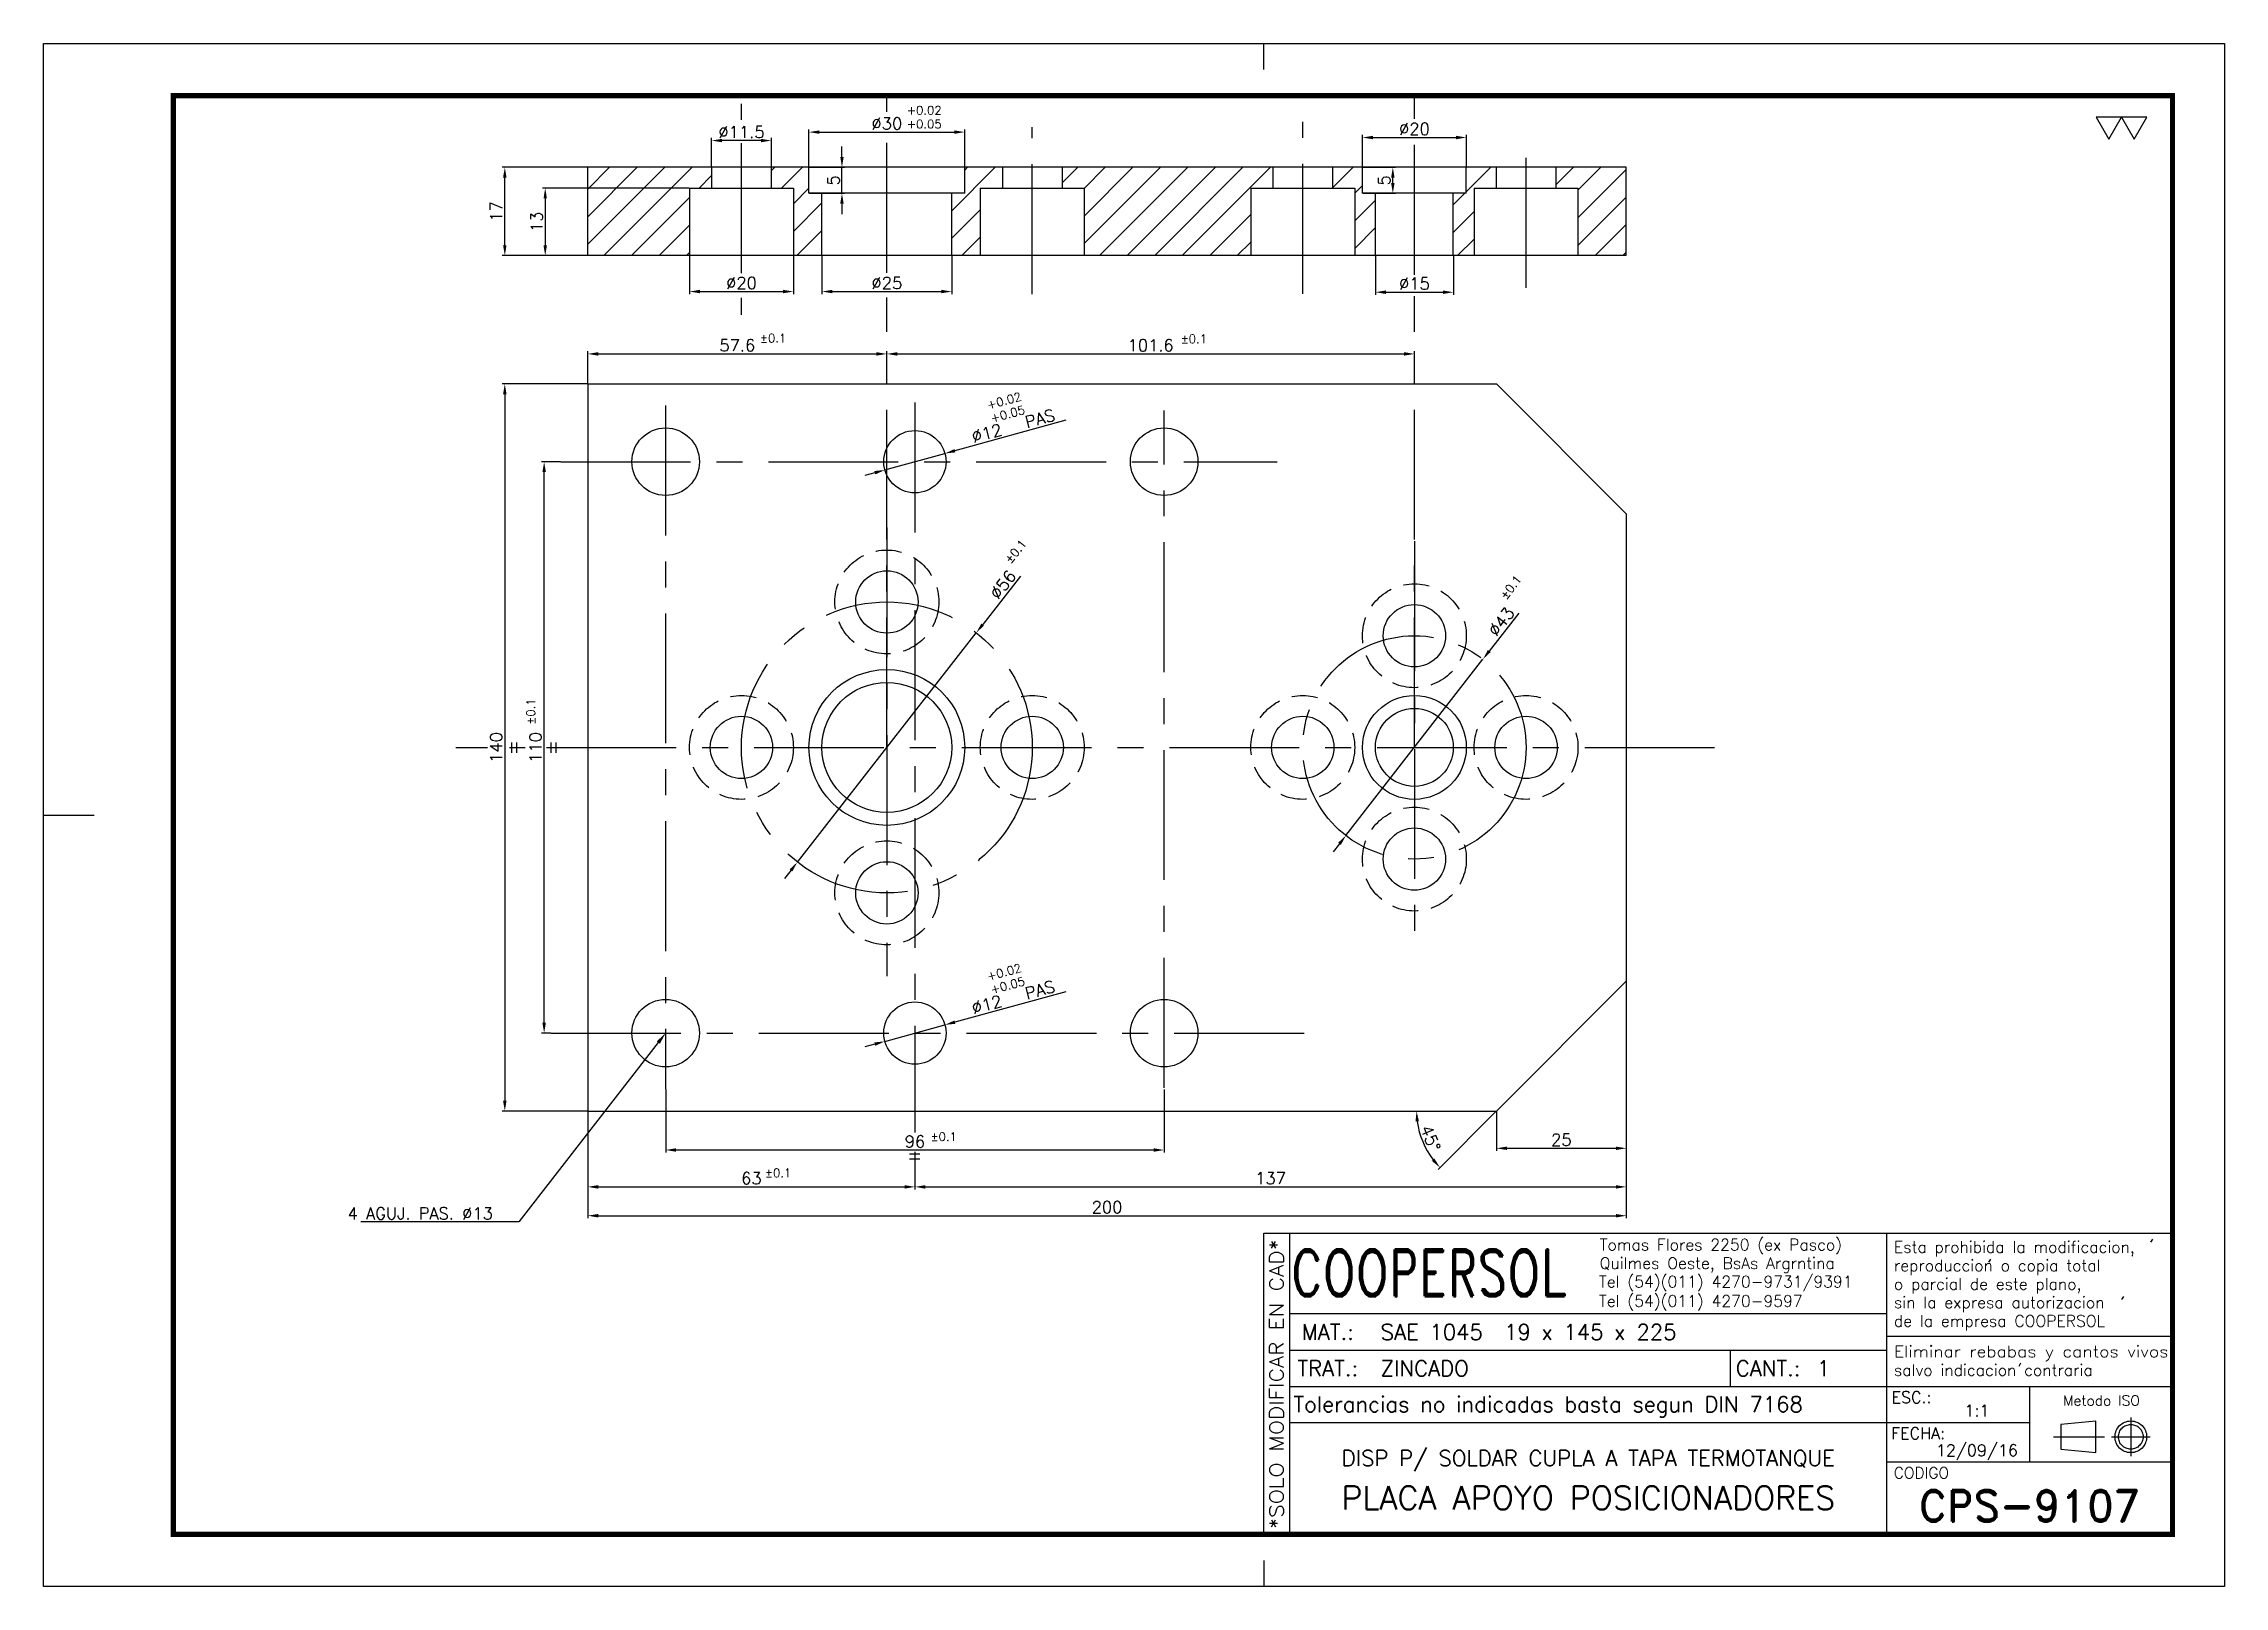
# Model space of a CAD drawing. Extents: x -21308 to -16735, y 11657 to 13517.
# Drawn here: x -19418 to -18998, y 12818.4 to 13115.4 of the extents above; entities that cross this region are included whole.
import ezdxf
from ezdxf import colors
from ezdxf.entities.mleader import LeaderData, LeaderLine
from ezdxf.enums import TextEntityAlignment as Align
from ezdxf.math import Vec2, Vec3

# ---------------------------------------------------------------- set-up
doc = ezdxf.new("R2010")
doc.units = 0
doc.header["$LTSCALE"] = 20
doc.header["$MEASUREMENT"] = 0
doc.linetypes.add('CENTER', pattern=[2, 1.25, -0.25, 0.25, -0.25])
doc.linetypes.add('HIDDEN', pattern=[0.375, 0.25, -0.125])
doc.layers.get('0').update_dxf_attribs({"linetype": 'CONTINUOUS'})
doc.layers.get('DEFPOINTS').update_dxf_attribs({"linetype": 'CONTINUOUS'})
for name, color, linetype in [('0-CO', 3, 'CONTINUOUS'), ('1', 1, 'CENTER'), ('CL', 1, 'CENTER'), ('CO', 3, 'CONTINUOUS'), ('OC', 1, 'HIDDEN'), ('RY', 5, 'CONTINUOUS')]:
    doc.layers.add(name, color=color, linetype=linetype)
doc.styles.add('ROMAND', font='ROMAND')
doc.styles.add('ROMANS', font='ROMANS.SHX')
doc.dimstyles.new('1', dxfattribs={"dimtxt": 2.3, "dimasz": 2, "dimexe": 0.5, "dimexo": 0.0625, "dimgap": 0.5, "dimtad": 1, "dimdec": 4, "dimdsep": 46, "dimtxsty": 'ROMANS', "dimcen": -2, "dimclrt": 7, "dimadec": 0, "dimazin": 0, "dimtfac": 0.869565, "dimtdec": 4, "dimtmove": 0, "dimatfit": 3, "dimfxl": 1, "dimtolj": 1, "dimarcsym": 0})

msp = doc.modelspace()

# ---------------------------------------------------------------- blocks, each defined once
blk = doc.blocks.new('A3G')
for p, q in [((235, 292), (235, 297)), ((0, 148.5), (9.75, 148.5)), ((235, 5), (235, 0))]:
    blk.add_line(p, q)
blk.add_lwpolyline([(0, 297), (420, 297), (420, 0), (0, 0)], close=True)
at = {"const_width": 1}
blk.add_lwpolyline([(25, 287), (410, 287), (410, 10), (25, 10)], close=True, dxfattribs=at)
blk = doc.blocks.new('*D188')
at = {"layer": 'CO', "color": 0, "lineweight": -2}
for p, q in [((-19318.46, 13034.93), (-19322.11, 13034.93)), ((-19321.61, 12926.93), (-19321.61, 13032.93)), ((-19320.32, 12924.93), (-19322.11, 12924.93))]:
    blk.add_line(p, q, dxfattribs=at)
at = {"layer": 'CO', "color": 0}
for points in [[(-19321.94, 13032.93), (-19321.27, 13032.93), (-19321.61, 13034.93)], [(-19321.94, 12926.93), (-19321.27, 12926.93), (-19321.61, 12924.93)]]:
    blk.add_solid(points, dxfattribs=at)
at = {"layer": 'DEFPOINTS', "color": 0}
for p in [(-19321.61, 13034.93), (-19318.4, 13034.93), (-19320.25, 12924.93)]:
    blk.add_point(p, dxfattribs=at)
at = {"layer": 'CO', "color": 7, "insert": (-19323.26, 12979.93), "char_height": 2.3, "attachment_point": 5, "rotation": 90, "style": 'ROMANS'}
blk.add_mtext('\\A1;110', dxfattribs=at)
blk = doc.blocks.new('*D189')
at = {"layer": 'CO', "color": 0, "lineweight": -2}
for p, q in [((-19313.27, 13049.93), (-19329.68, 13049.93)), ((-19329.18, 13047.93), (-19329.18, 12911.93)), ((-19313.27, 12909.93), (-19329.68, 12909.93))]:
    blk.add_line(p, q, dxfattribs=at)
at = {"layer": 'CO', "color": 0}
for points in [[(-19329.52, 13047.93), (-19328.85, 13047.93), (-19329.18, 13049.93)], [(-19329.52, 12911.93), (-19328.85, 12911.93), (-19329.18, 12909.93)]]:
    blk.add_solid(points, dxfattribs=at)
at = {"layer": 'DEFPOINTS', "color": 0}
for p in [(-19313.2, 13049.93), (-19329.18, 12909.93), (-19313.2, 12909.93)]:
    blk.add_point(p, dxfattribs=at)
at = {"layer": 'CO', "color": 7, "insert": (-19330.83, 12979.93), "char_height": 2.3, "attachment_point": 5, "rotation": 90, "style": 'ROMANS'}
blk.add_mtext('\\A1;140', dxfattribs=at)
blk = doc.blocks.new('*D190')
at = {"layer": 'CO', "color": 0, "lineweight": -2}
for p, q in [((-19293.67, 13087.61), (-19321.9, 13087.61)), ((-19321.4, 13085.61), (-19321.4, 13076.61)), ((-19313.27, 13074.61), (-19321.9, 13074.61))]:
    blk.add_line(p, q, dxfattribs=at)
at = {"layer": 'CO', "color": 0}
for points in [[(-19321.73, 13085.61), (-19321.07, 13085.61), (-19321.4, 13087.61)], [(-19321.73, 13076.61), (-19321.07, 13076.61), (-19321.4, 13074.61)]]:
    blk.add_solid(points, dxfattribs=at)
at = {"layer": 'DEFPOINTS', "color": 0}
for p in [(-19293.6, 13087.61), (-19321.4, 13074.61), (-19313.2, 13074.61)]:
    blk.add_point(p, dxfattribs=at)
at = {"layer": 'CO', "color": 7, "insert": (-19323.05, 13081.11), "char_height": 2.3, "attachment_point": 5, "rotation": 90, "style": 'ROMANS'}
blk.add_mtext('\\A1;13', dxfattribs=at)
blk = doc.blocks.new('*D191')
at = {"layer": 'CO', "color": 0, "lineweight": -2}
for p, q in [((-19313.27, 13091.61), (-19329.68, 13091.61)), ((-19329.18, 13076.61), (-19329.18, 13089.61)), ((-19313.27, 13074.61), (-19329.68, 13074.61))]:
    blk.add_line(p, q, dxfattribs=at)
at = {"layer": 'CO', "color": 0}
for points in [[(-19329.52, 13089.61), (-19328.85, 13089.61), (-19329.18, 13091.61)], [(-19329.52, 13076.61), (-19328.85, 13076.61), (-19329.18, 13074.61)]]:
    blk.add_solid(points, dxfattribs=at)
at = {"layer": 'DEFPOINTS', "color": 0}
for p in [(-19329.18, 13091.61), (-19313.2, 13091.61), (-19313.2, 13074.61)]:
    blk.add_point(p, dxfattribs=at)
at = {"layer": 'CO', "color": 7, "insert": (-19330.83, 13083.11), "char_height": 2.3, "attachment_point": 5, "rotation": 90, "style": 'ROMANS'}
blk.add_mtext('\\A1;17', dxfattribs=at)
blk = doc.blocks.new('*D192')
at = {"layer": 'CO', "color": 0, "lineweight": -2}
for p, q in [((-19264.25, 13093.61), (-19264.25, 13095.61)), ((-19270.54, 13091.61), (-19263.75, 13091.61)), ((-19264.25, 13086.61), (-19264.25, 13091.61)), ((-19270.54, 13086.61), (-19263.75, 13086.61)), ((-19264.25, 13084.61), (-19264.25, 13082.61))]:
    blk.add_line(p, q, dxfattribs=at)
at = {"layer": 'CO', "color": 0}
for points in [[(-19264.58, 13093.61), (-19263.92, 13093.61), (-19264.25, 13091.61)], [(-19264.58, 13084.61), (-19263.92, 13084.61), (-19264.25, 13086.61)]]:
    blk.add_solid(points, dxfattribs=at)
at = {"layer": 'DEFPOINTS', "color": 0}
for p in [(-19270.6, 13091.61), (-19264.25, 13091.61), (-19270.6, 13086.61)]:
    blk.add_point(p, dxfattribs=at)
at = {"layer": 'CO', "color": 7, "insert": (-19265.9, 13089.11), "char_height": 2.3, "attachment_point": 5, "rotation": 90, "style": 'ROMANS'}
blk.add_mtext('\\A1;5', dxfattribs=at)
blk = doc.blocks.new('*D193')
at = {"layer": 'CO', "color": 0, "lineweight": -2}
for p, q in [((-19163.94, 13091.61), (-19157.66, 13091.61)), ((-19158.16, 13088.61), (-19158.16, 13089.61)), ((-19163.94, 13086.61), (-19157.66, 13086.61))]:
    blk.add_line(p, q, dxfattribs=at)
at = {"layer": 'CO', "color": 0}
for points in [[(-19158.49, 13089.61), (-19157.82, 13089.61), (-19158.16, 13091.61)], [(-19158.49, 13088.61), (-19157.82, 13088.61), (-19158.16, 13086.61)]]:
    blk.add_solid(points, dxfattribs=at)
at = {"layer": 'DEFPOINTS', "color": 0}
for p in [(-19164, 13091.61), (-19158.16, 13091.61), (-19164, 13086.61)]:
    blk.add_point(p, dxfattribs=at)
at = {"layer": 'CO', "color": 7, "insert": (-19159.81, 13089.11), "char_height": 2.3, "attachment_point": 5, "rotation": 90, "style": 'ROMANS'}
blk.add_mtext('\\A1;5', dxfattribs=at)
blk = doc.blocks.new('*D194')
at = {"layer": 'CO', "color": 0, "lineweight": -2}
for p, q in [((-19161.5, 13074.55), (-19161.5, 13067.07)), ((-19146.5, 13074.55), (-19146.5, 13067.07)), ((-19159.5, 13067.57), (-19148.5, 13067.57))]:
    blk.add_line(p, q, dxfattribs=at)
at = {"layer": 'CO', "color": 0}
for points in [[(-19159.5, 13067.9), (-19159.5, 13067.23), (-19161.5, 13067.57)], [(-19148.5, 13067.9), (-19148.5, 13067.23), (-19146.5, 13067.57)]]:
    blk.add_solid(points, dxfattribs=at)
at = {"layer": 'DEFPOINTS', "color": 0}
for p in [(-19161.5, 13074.61), (-19146.5, 13074.61), (-19146.5, 13067.57)]:
    blk.add_point(p, dxfattribs=at)
at = {"layer": 'CO', "color": 7, "insert": (-19154, 13069.22), "char_height": 2.3, "attachment_point": 5, "style": 'ROMANS'}
blk.add_mtext('\\A1;%%C15', dxfattribs=at)
blk = doc.blocks.new('*D195')
at = {"layer": 'CO', "color": 0, "lineweight": -2}
for p, q in [((-19164, 13091.67), (-19164, 13097.85)), ((-19162, 13097.35), (-19146, 13097.35)), ((-19144, 13091.67), (-19144, 13097.85))]:
    blk.add_line(p, q, dxfattribs=at)
at = {"layer": 'CO', "color": 0}
for points in [[(-19162, 13097.68), (-19162, 13097.01), (-19164, 13097.35)], [(-19146, 13097.68), (-19146, 13097.01), (-19144, 13097.35)]]:
    blk.add_solid(points, dxfattribs=at)
at = {"layer": 'DEFPOINTS', "color": 0}
for p in [(-19144, 13097.35), (-19164, 13091.61), (-19144, 13091.61)]:
    blk.add_point(p, dxfattribs=at)
at = {"layer": 'CO', "color": 7, "insert": (-19154, 13099), "char_height": 2.3, "attachment_point": 5, "style": 'ROMANS'}
blk.add_mtext('\\A1;%%C20', dxfattribs=at)
blk = doc.blocks.new('*D196')
at = {"layer": 'CO', "color": 0, "lineweight": -2}
for p, q in [((-19270.6, 13091.67), (-19270.6, 13098.89)), ((-19268.6, 13098.39), (-19242.6, 13098.39)), ((-19240.6, 13091.67), (-19240.6, 13098.89))]:
    blk.add_line(p, q, dxfattribs=at)
at = {"layer": 'CO', "color": 0}
for points in [[(-19268.6, 13098.72), (-19268.6, 13098.06), (-19270.6, 13098.39)], [(-19242.6, 13098.72), (-19242.6, 13098.06), (-19240.6, 13098.39)]]:
    blk.add_solid(points, dxfattribs=at)
at = {"layer": 'DEFPOINTS', "color": 0}
for p in [(-19240.6, 13098.39), (-19270.6, 13091.61), (-19240.6, 13091.61)]:
    blk.add_point(p, dxfattribs=at)
at = {"layer": 'CO', "color": 7, "insert": (-19255.6, 13100.04), "char_height": 2.3, "attachment_point": 5, "style": 'ROMANS'}
blk.add_mtext('\\A1;%%C30', dxfattribs=at)
blk = doc.blocks.new('*D197')
at = {"layer": 'CO', "color": 0, "lineweight": -2}
for p, q in [((-19268.1, 13074.55), (-19268.1, 13067.19)), ((-19243.1, 13074.55), (-19243.1, 13067.19)), ((-19266.1, 13067.69), (-19245.1, 13067.69))]:
    blk.add_line(p, q, dxfattribs=at)
at = {"layer": 'CO', "color": 0}
for points in [[(-19266.1, 13068.03), (-19266.1, 13067.36), (-19268.1, 13067.69)], [(-19245.1, 13068.03), (-19245.1, 13067.36), (-19243.1, 13067.69)]]:
    blk.add_solid(points, dxfattribs=at)
at = {"layer": 'DEFPOINTS', "color": 0}
for p in [(-19268.1, 13074.61), (-19243.1, 13074.61), (-19243.1, 13067.69)]:
    blk.add_point(p, dxfattribs=at)
at = {"layer": 'CO', "color": 7, "insert": (-19255.6, 13069.34), "char_height": 2.3, "attachment_point": 5, "style": 'ROMANS'}
blk.add_mtext('\\A1;%%C25', dxfattribs=at)
blk = doc.blocks.new('*D198')
at = {"layer": 'CO', "color": 0, "lineweight": -2}
for p, q in [((-19289.35, 13091.67), (-19289.35, 13097.26)), ((-19279.85, 13096.76), (-19287.35, 13096.76)), ((-19277.85, 13091.67), (-19277.85, 13097.26))]:
    blk.add_line(p, q, dxfattribs=at)
at = {"layer": 'CO', "color": 0}
for points in [[(-19287.35, 13097.09), (-19287.35, 13096.43), (-19289.35, 13096.76)], [(-19279.85, 13097.09), (-19279.85, 13096.43), (-19277.85, 13096.76)]]:
    blk.add_solid(points, dxfattribs=at)
at = {"layer": 'DEFPOINTS', "color": 0}
for p in [(-19289.35, 13096.76), (-19289.35, 13091.61), (-19277.85, 13091.61)]:
    blk.add_point(p, dxfattribs=at)
at = {"layer": 'CO', "color": 7, "insert": (-19283.6, 13098.41), "char_height": 2.3, "attachment_point": 5, "style": 'ROMANS'}
blk.add_mtext('\\A1;%%C11.5', dxfattribs=at)
blk = doc.blocks.new('*D199')
at = {"layer": 'CO', "color": 0, "lineweight": -2}
for p, q in [((-19293.6, 13074.55), (-19293.6, 13067.19)), ((-19273.6, 13074.55), (-19273.6, 13067.19)), ((-19291.6, 13067.69), (-19275.6, 13067.69))]:
    blk.add_line(p, q, dxfattribs=at)
at = {"layer": 'CO', "color": 0}
for points in [[(-19291.6, 13068.03), (-19291.6, 13067.36), (-19293.6, 13067.69)], [(-19275.6, 13068.03), (-19275.6, 13067.36), (-19273.6, 13067.69)]]:
    blk.add_solid(points, dxfattribs=at)
at = {"layer": 'DEFPOINTS', "color": 0}
for p in [(-19293.6, 13074.61), (-19273.6, 13074.61), (-19273.6, 13067.69)]:
    blk.add_point(p, dxfattribs=at)
at = {"layer": 'CO', "color": 7, "insert": (-19283.6, 13069.34), "char_height": 2.3, "attachment_point": 5, "style": 'ROMANS'}
blk.add_mtext('\\A1;%%C20', dxfattribs=at)
blk = doc.blocks.new('*D200')
at = {"layer": 'CO', "color": 0, "lineweight": -2}
for p, q in [((-19229.86, 13012.93), (-19237.15, 13003.59)), ((-19272.83, 12957.86), (-19238.38, 13002.01)), ((-19274.06, 12956.28), (-19275.29, 12954.7))]:
    blk.add_line(p, q, dxfattribs=at)
at = {"layer": 'CO', "color": 0}
for points in [[(-19237.41, 13003.79), (-19236.89, 13003.38), (-19238.38, 13002.01)], [(-19274.32, 12956.48), (-19273.8, 12956.07), (-19272.83, 12957.86)]]:
    blk.add_solid(points, dxfattribs=at)
at = {"layer": 'DEFPOINTS', "color": 0}
for p in [(-19238.38, 13002.01), (-19272.83, 12957.86)]:
    blk.add_point(p, dxfattribs=at)
at = {"layer": 'CO', "color": 7, "insert": (-19233.25, 13011.26), "char_height": 2.3, "attachment_point": 5, "rotation": 52.0401, "style": 'ROMANS'}
blk.add_mtext('\\A1;∅56', dxfattribs=at)
blk = doc.blocks.new('*D201')
at = {"layer": 'CO', "color": 0, "lineweight": -2}
for p, q in [((-19133.89, 13005.81), (-19139.58, 12998.49)), ((-19167.2, 12962.96), (-19140.81, 12996.91)), ((-19168.43, 12961.38), (-19169.66, 12959.8))]:
    blk.add_line(p, q, dxfattribs=at)
at = {"layer": 'CO', "color": 0}
for points in [[(-19139.85, 12998.69), (-19139.32, 12998.28), (-19140.81, 12996.91)], [(-19168.69, 12961.58), (-19168.16, 12961.17), (-19167.2, 12962.96)]]:
    blk.add_solid(points, dxfattribs=at)
at = {"layer": 'DEFPOINTS', "color": 0}
for p in [(-19140.81, 12996.91), (-19167.2, 12962.96)]:
    blk.add_point(p, dxfattribs=at)
at = {"layer": 'CO', "color": 7, "insert": (-19137.28, 13004.14), "char_height": 2.3, "attachment_point": 5, "rotation": 52.1394, "style": 'ROMANS'}
blk.add_mtext('\\A1;∅43', dxfattribs=at)
blk = doc.blocks.new('*D202')
at = {"layer": 'CO', "color": 0, "lineweight": -2}
for p, q in [((-19313.2, 13049.99), (-19313.2, 13056.19)), ((-19311.2, 13055.69), (-19257.6, 13055.69)), ((-19255.6, 13049.99), (-19255.6, 13056.19))]:
    blk.add_line(p, q, dxfattribs=at)
at = {"layer": 'CO', "color": 0}
for points in [[(-19311.2, 13056.02), (-19311.2, 13055.35), (-19313.2, 13055.69)], [(-19257.6, 13056.02), (-19257.6, 13055.35), (-19255.6, 13055.69)]]:
    blk.add_solid(points, dxfattribs=at)
at = {"layer": 'DEFPOINTS', "color": 0}
for p in [(-19255.6, 13055.69), (-19313.2, 13049.93), (-19255.6, 13049.93)]:
    blk.add_point(p, dxfattribs=at)
at = {"layer": 'CO', "color": 7, "insert": (-19284.4, 13057.34), "char_height": 2.3, "attachment_point": 5, "style": 'ROMANS'}
blk.add_mtext('\\A1;57.6', dxfattribs=at)
blk = doc.blocks.new('*D203')
at = {"layer": 'CO', "color": 0, "lineweight": -2}
for p, q in [((-19255.6, 13050.06), (-19255.6, 13056.19)), ((-19253.6, 13055.69), (-19156, 13055.69)), ((-19154, 13049.99), (-19154, 13056.19))]:
    blk.add_line(p, q, dxfattribs=at)
at = {"layer": 'CO', "color": 0}
for points in [[(-19253.6, 13056.02), (-19253.6, 13055.35), (-19255.6, 13055.69)], [(-19156, 13056.02), (-19156, 13055.35), (-19154, 13055.69)]]:
    blk.add_solid(points, dxfattribs=at)
at = {"layer": 'DEFPOINTS', "color": 0}
for p in [(-19154, 13055.69), (-19255.6, 13049.99), (-19154, 13049.93)]:
    blk.add_point(p, dxfattribs=at)
at = {"layer": 'CO', "color": 7, "insert": (-19204.8, 13057.34), "char_height": 2.3, "attachment_point": 5, "style": 'ROMANS'}
blk.add_mtext('\\A1;101.6', dxfattribs=at)
blk = doc.blocks.new('*D204')
at = {"layer": 'CO', "color": 0, "lineweight": -2}
for p, q in [((-19298.2, 12914.08), (-19298.2, 12901.93)), ((-19202.2, 12914.08), (-19202.2, 12901.93)), ((-19296.2, 12902.43), (-19204.2, 12902.43))]:
    blk.add_line(p, q, dxfattribs=at)
at = {"layer": 'CO', "color": 0}
for points in [[(-19296.2, 12902.76), (-19296.2, 12902.09), (-19298.2, 12902.43)], [(-19204.2, 12902.76), (-19204.2, 12902.09), (-19202.2, 12902.43)]]:
    blk.add_solid(points, dxfattribs=at)
at = {"layer": 'DEFPOINTS', "color": 0}
for p in [(-19298.2, 12914.14), (-19202.2, 12914.14), (-19202.2, 12902.43)]:
    blk.add_point(p, dxfattribs=at)
at = {"layer": 'CO', "color": 7, "insert": (-19250.2, 12904.08), "char_height": 2.3, "attachment_point": 5, "style": 'ROMANS'}
blk.add_mtext('\\A1;96', dxfattribs=at)
blk = doc.blocks.new('*D205')
at = {"layer": 'CO', "color": 0, "lineweight": -2}
for p, q in [((-19313.2, 12909.87), (-19313.2, 12894.83)), ((-19311.2, 12895.33), (-19252.2, 12895.33)), ((-19250.2, 12897.8), (-19250.2, 12894.83))]:
    blk.add_line(p, q, dxfattribs=at)
at = {"layer": 'CO', "color": 0}
for points in [[(-19311.2, 12895.66), (-19311.2, 12894.99), (-19313.2, 12895.33)], [(-19252.2, 12895.66), (-19252.2, 12894.99), (-19250.2, 12895.33)]]:
    blk.add_solid(points, dxfattribs=at)
at = {"layer": 'DEFPOINTS', "color": 0}
for p in [(-19313.2, 12909.93), (-19250.2, 12897.87), (-19250.2, 12895.33)]:
    blk.add_point(p, dxfattribs=at)
at = {"layer": 'CO', "color": 7, "insert": (-19281.7, 12896.98), "char_height": 2.3, "attachment_point": 5, "style": 'ROMANS'}
blk.add_mtext('\\A1;63', dxfattribs=at)
blk = doc.blocks.new('*D206')
at = {"layer": 'CO', "color": 0, "lineweight": -2}
for p, q in [((-19113.2, 12934.87), (-19113.2, 12894.83)), ((-19250.2, 12897.8), (-19250.2, 12894.83)), ((-19248.2, 12895.33), (-19115.2, 12895.33))]:
    blk.add_line(p, q, dxfattribs=at)
at = {"layer": 'CO', "color": 0}
for points in [[(-19248.2, 12895.66), (-19248.2, 12894.99), (-19250.2, 12895.33)], [(-19115.2, 12895.66), (-19115.2, 12894.99), (-19113.2, 12895.33)]]:
    blk.add_solid(points, dxfattribs=at)
at = {"layer": 'DEFPOINTS', "color": 0}
for p in [(-19113.2, 12934.93), (-19250.2, 12897.87), (-19113.2, 12895.33)]:
    blk.add_point(p, dxfattribs=at)
at = {"layer": 'CO', "color": 7, "insert": (-19181.7, 12896.98), "char_height": 2.3, "attachment_point": 5, "style": 'ROMANS'}
blk.add_mtext('\\A1;137', dxfattribs=at)
blk = doc.blocks.new('*D207')
at = {"layer": 'CO', "color": 0, "lineweight": -2}
for p, q in [((-19113.2, 12934.87), (-19113.2, 12889.28)), ((-19313.2, 12909.87), (-19313.2, 12889.28)), ((-19311.2, 12889.78), (-19115.2, 12889.78))]:
    blk.add_line(p, q, dxfattribs=at)
at = {"layer": 'CO', "color": 0}
for points in [[(-19311.2, 12890.11), (-19311.2, 12889.44), (-19313.2, 12889.78)], [(-19115.2, 12890.11), (-19115.2, 12889.44), (-19113.2, 12889.78)]]:
    blk.add_solid(points, dxfattribs=at)
at = {"layer": 'DEFPOINTS', "color": 0}
for p in [(-19113.2, 12934.93), (-19313.2, 12909.93), (-19113.2, 12889.78)]:
    blk.add_point(p, dxfattribs=at)
at = {"layer": 'CO', "color": 7, "insert": (-19213.2, 12891.43), "char_height": 2.3, "attachment_point": 5, "style": 'ROMANS'}
blk.add_mtext('\\A1;200', dxfattribs=at)
blk = doc.blocks.new('*D208')
at = {"layer": 'CO', "color": 0, "lineweight": -2}
for p, q in [((-19113.2, 12934.87), (-19113.2, 12902.26)), ((-19138.2, 12909.87), (-19138.2, 12902.26)), ((-19136.2, 12902.76), (-19115.2, 12902.76))]:
    blk.add_line(p, q, dxfattribs=at)
at = {"layer": 'CO', "color": 0}
for points in [[(-19136.2, 12903.09), (-19136.2, 12902.43), (-19138.2, 12902.76)], [(-19115.2, 12903.09), (-19115.2, 12902.43), (-19113.2, 12902.76)]]:
    blk.add_solid(points, dxfattribs=at)
at = {"layer": 'DEFPOINTS', "color": 0}
for p in [(-19113.2, 12934.93), (-19138.2, 12909.93), (-19113.2, 12902.76)]:
    blk.add_point(p, dxfattribs=at)
at = {"layer": 'CO', "color": 7, "insert": (-19125.7, 12904.41), "char_height": 2.3, "attachment_point": 5, "style": 'ROMANS'}
blk.add_mtext('\\A1;25', dxfattribs=at)
blk = doc.blocks.new('*D209')
at = {"layer": 'CO', "color": 0, "lineweight": -2}
blk.add_line((-19138.25, 12909.89), (-19149.44, 12898.7), dxfattribs=at)
blk.add_arc((-19138.2, 12909.93), 15.38, 187.4538, 217.5462, dxfattribs=at)
at = {"layer": 'CO', "color": 0}
for points in [[(-19153.79, 12907.91), (-19153.13, 12907.96), (-19153.59, 12909.93)], [(-19150.15, 12900.78), (-19150.65, 12900.34), (-19149.08, 12899.05)]]:
    blk.add_solid(points, dxfattribs=at)
at = {"layer": 'DEFPOINTS', "color": 0}
for p in [(-19113.2, 12934.93), (-19313.2, 12909.93), (-19138.2, 12909.93), (-19138.2, 12909.93), (-19153.07, 12905.95)]:
    blk.add_point(p, dxfattribs=at)
at = {"layer": 'CO', "color": 7, "insert": (-19150.89, 12904.68), "char_height": 2.3, "attachment_point": 5, "rotation": 292.5, "style": 'ROMANS'}
blk.add_mtext('\\A1;45°', dxfattribs=at)
blk = doc.blocks.new('*D210')
at = {"layer": 'CO', "color": 0, "lineweight": -2}
for p, q in [((-19221.11, 13042.91), (-19242.49, 13037.05)), ((-19257.92, 13032.82), (-19259.85, 13032.29)), ((-19255.99, 13033.34), (-19244.42, 13036.52))]:
    blk.add_line(p, q, dxfattribs=at)
at = {"layer": 'CO', "color": 0}
for points in [[(-19242.58, 13037.37), (-19242.4, 13036.73), (-19244.42, 13036.52)], [(-19258.01, 13033.14), (-19257.83, 13032.49), (-19255.99, 13033.34)]]:
    blk.add_solid(points, dxfattribs=at)
at = {"layer": 'DEFPOINTS', "color": 0}
for p in [(-19255.99, 13033.34), (-19244.42, 13036.52)]:
    blk.add_point(p, dxfattribs=at)
at = {"layer": 'CO', "color": 7, "insert": (-19231.27, 13041.84), "char_height": 2.3, "attachment_point": 5, "rotation": 15.3405, "style": 'ROMANS'}
blk.add_mtext('\\A1;∅12   PAS', dxfattribs=at)
blk = doc.blocks.new('TOL')
at = {"layer": '0-CO', "style": 'ROMANS'}
for tag, p in [('TOLSUP', (2.34, 3.94)), ('TOLINF', (2.34, 1.29))]:
    blk.add_attdef(tag, p, '', height=1.64, dxfattribs=at)
blk = doc.blocks.new('*D211')
at = {"layer": 'CO', "color": 0, "lineweight": -2}
for p, q in [((-19221.11, 12932.91), (-19242.49, 12927.05)), ((-19255.99, 12923.34), (-19244.42, 12926.52)), ((-19257.92, 12922.82), (-19259.85, 12922.29))]:
    blk.add_line(p, q, dxfattribs=at)
at = {"layer": 'CO', "color": 0}
for points in [[(-19242.58, 12927.37), (-19242.4, 12926.73), (-19244.42, 12926.52)], [(-19258.01, 12923.14), (-19257.83, 12922.49), (-19255.99, 12923.34)]]:
    blk.add_solid(points, dxfattribs=at)
at = {"layer": 'DEFPOINTS', "color": 0}
for p in [(-19244.42, 12926.52), (-19255.99, 12923.34)]:
    blk.add_point(p, dxfattribs=at)
at = {"layer": 'CO', "color": 7, "insert": (-19231.27, 12931.84), "char_height": 2.3, "attachment_point": 5, "rotation": 15.3405, "style": 'ROMANS'}
blk.add_mtext('\\A1;∅12   PAS', dxfattribs=at)
blk = doc.blocks.new('COOPERSOLROT-02')
for p, q in [((0, 58), (175, 58)), ((0, 0), (0, 58)), ((5, 0), (5, 58)), ((120, 0), (120, 58)), ((175, 0), (175, 58)), ((5, 42.5), (120, 42.5)), ((120, 38.19), (175, 38.19)), ((5, 35.5), (120, 35.5)), ((89.89, 28.5), (89.89, 35.5)), ((5, 28.5), (175, 28.5)), ((147.5, 14), (147.5, 28.5)), ((147.5, 21.5), (5, 21.5)), ((120, 14), (175, 14)), ((0, 0), (175, 0))]:
    blk.add_line(p, q)
at = {"color": 1, "linetype": 'CENTER'}
blk.add_line((166.98, 22.51), (166.98, 15.06), dxfattribs=at)
for points in [[(152.09, 18.79), (161.93, 18.79)], [(163.26, 18.79), (170.71, 18.79)]]:
    blk.add_lwpolyline(points, dxfattribs=at)
at = {"layer": '1'}
for points in [[(170.85, 56.26), (171.21, 56.85)], [(139.66, 52.43), (140.02, 53.02)], [(165.28, 45.22), (165.64, 45.81)], [(145.46, 32.42), (145.82, 33.01)]]:
    blk.add_lwpolyline(points, dxfattribs=at)
blk.add_lwpolyline([(160.25, 18.79), (160.25, 21.83), (153.47, 21.16), (153.47, 16.41), (160.25, 15.74)], close=True, dxfattribs=at)
for radius in [3.05, 2.37]:
    blk.add_circle((166.98, 18.79), radius, dxfattribs=at)
at = {"style": 'ROMANS', "width": 0.996387}
blk.add_text('*SOLO MODIFICAR EN CAD*', height=2.7, rotation=90, dxfattribs=at).set_placement((3.77, 1.09), (3.77, 56.81), align=Align.FIT)
at = {"style": 'ROMAND', "width": 0.75}
blk.add_text('COOPERSOL', height=9, dxfattribs=at).set_placement((5.26, 45.85))
at = {"style": 'ROMANS'}
for s, p in [('MAT.:', (7.32, 37.47)), ('TRAT.:', (6.5, 30.47)), ('CANT.:', (90.89, 30.47)), ('Tolerancias no indicadas basta segun DIN 7168', (5.7, 23.56))]:
    blk.add_text(s, height=3, dxfattribs=at).set_placement(p)
for tag, height, style, p in [('CONJUNTO', 2.3, 'ROMANS', (62.5, 17.5)), ('SUBCONJUNTO', 3, 'ROMANS', (62.5, 11.5)), ('COD-PLA', 6, 'ROMAND', (147.5, 5.5)), ('DENOMINACION', 4.5, 'ROMANS', (62.5, 4.75))]:
    blk.add_attdef(tag, text='', height=height, dxfattribs=dict(style=style)).set_placement(p, align=Align.MIDDLE)
at = {"layer": '1', "style": 'ROMANS'}
for s, height, p in [('Tomas Flores 2250 (ex Pasco)', 2.2, (64.69, 54.68)), ('Esta prohibida la modificacion,', 2.2, (121.36, 54.23)), ('Quilmes Oeste, BsAs Argrntina', 2.2, (64.69, 51.12)), ('reproduccion o copia total', 2.2, (121.36, 50.67)), ('Tel (54)(011) 4270-9731/9391', 2.2, (64.55, 47.56)), ('Tel (54)(011) 4270-9597', 2.2, (64.55, 43.83)), ('o parcial de este plano,', 2.2, (121.36, 47.11)), ('sin la expresa autorizacion ', 2.2, (121.36, 43.55)), ('de la empresa COOPERSOL', 2.2, (121.36, 39.99)), ('salvo indicacion contraria', 2.2, (121.36, 30.54)), ('ESC.:', 2.25, (120.89, 25.29)), ('FECHA:', 2.25, (120.81, 18.36)), ('CODIGO', 2.16, (121.33, 10.78))]:
    blk.add_text(s, height=height, dxfattribs=at).set_placement(p)
at = {"layer": '1', "style": 'ROMANS', "width": 0.96139}
blk.add_text('Eliminar rebabas y cantos vivos', height=2.2, dxfattribs=at).set_placement((121.34, 34.1), (174.21, 34.1), align=Align.FIT)
at = {"layer": '1', "style": 'ROMANS'}
blk.add_text('Metodo ISO', height=1.948, dxfattribs=at).set_placement((161.34, 25.77), align=Align.MIDDLE)
for tag, p in [('MAT', (22.51, 37.47)), ('TRAT', (22.51, 30.47)), ('CANT', (106.49, 30.47))]:
    blk.add_attdef(tag, p, '', height=3, dxfattribs=at)
for tag, p in [('ESC', (137.33, 22.73)), ('FECHA', (137.33, 15.06))]:
    blk.add_attdef(tag, text='', height=2.25, dxfattribs=at).set_placement(p, align=Align.CENTER)

# ---------------------------------------------------------------- dimensions: what is measured, and where the dimension line sits
at = {"layer": 'CO'}
for base, p1, p2, picture, middle in [((-19289.35498, 13096.75968), (-19277.85498, 13091.6111), (-19289.35498, 13091.6111), '*D198', (-19283.60498, 13098.40968)), ((-19240.60498, 13098.3889), (-19270.60498, 13091.6111), (-19240.60498, 13091.6111), '*D196', (-19255.60498, 13100.0389)), ((-19144.00498, 13097.34528), (-19164.00498, 13091.6111), (-19144.00498, 13091.6111), '*D195', (-19154.00498, 13098.99528)), ((-19273.60498, 13067.69231), (-19293.60498, 13074.6111), (-19273.60498, 13074.6111), '*D199', (-19283.60498, 13069.34231)), ((-19243.10498, 13067.69231), (-19268.10498, 13074.6111), (-19243.10498, 13074.6111), '*D197', (-19255.60498, 13069.34231)), ((-19146.50498, 13067.56833), (-19161.50498, 13074.6111), (-19146.50498, 13074.6111), '*D194', (-19154.00498, 13069.21833))]:
    dim = msp.add_linear_dim(base=base, p1=p1, p2=p2, text='%%C<>', dimstyle='1', dxfattribs=at)
    dim.commit()
    dim.dimension.update_dxf_attribs({"geometry": picture, "text_midpoint": middle})
for base, p1, p2, picture, middle in [((-19264.24902, 13091.6111), (-19270.60498, 13086.6111), (-19270.60498, 13091.6111), '*D192', (-19265.89902, 13089.1111)), ((-19329.18282, 13091.6111), (-19313.20498, 13074.6111), (-19313.20498, 13091.6111), '*D191', (-19330.83282, 13083.1111)), ((-19158.1574, 13091.6111), (-19164.00498, 13086.6111), (-19164.00498, 13091.6111), '*D193', (-19159.8074, 13089.1111)), ((-19321.4003, 13074.6111), (-19293.60498, 13087.6111), (-19313.20498, 13074.6111), '*D190', (-19323.0503, 13081.1111)), ((-19329.18282, 12909.93221), (-19313.20498, 13049.93221), (-19313.20498, 12909.93221), '*D189', (-19330.83282, 12979.93221)), ((-19321.60694, 13034.93221), (-19320.25368, 12924.93221), (-19318.39581, 13034.93221), '*D188', (-19323.25694, 12979.93221))]:
    dim = msp.add_linear_dim(base=base, p1=p1, p2=p2, angle=90, dimstyle='1', dxfattribs=at)
    dim.commit()
    dim.dimension.update_dxf_attribs({"geometry": picture, "text_midpoint": middle})
for base, p1, p2, picture, middle in [((-19255.60498, 13055.6874), (-19313.20498, 13049.93221), (-19255.60498, 13049.93221), '*D202', (-19284.40498, 13057.3374)), ((-19154.00498, 13055.6874), (-19255.60498, 13049.99471), (-19154.00498, 13049.93221), '*D203', (-19204.80498, 13057.3374)), ((-19113.20498, 12889.77787), (-19313.20498, 12909.93221), (-19113.20498, 12934.93221), '*D207', (-19213.20498, 12891.42787)), ((-19113.20498, 12895.32596), (-19250.20498, 12897.86662), (-19113.20498, 12934.93221), '*D206', (-19181.70498, 12896.97596)), ((-19113.20498, 12902.76095), (-19138.20498, 12909.93221), (-19113.20498, 12934.93221), '*D208', (-19125.70498, 12904.41095)), ((-19202.20498, 12902.42762), (-19298.20498, 12914.14071), (-19202.20498, 12914.14071), '*D204', (-19250.20498, 12904.07762)), ((-19250.20498, 12895.32596), (-19313.20498, 12909.93221), (-19250.20498, 12897.86662), '*D205', (-19281.70498, 12896.97596))]:
    dim = msp.add_linear_dim(base=base, p1=p1, p2=p2, dimstyle='1', dxfattribs=at)
    dim.commit()
    dim.dimension.update_dxf_attribs({"geometry": picture, "text_midpoint": middle})
for p1, p2, picture, middle in [((-19255.9912, 13033.34489), (-19244.41876, 13036.51954), '*D210', (-19231.27372, 13041.83656)), ((-19255.9912, 12923.34489), (-19244.41876, 12926.51954), '*D211', (-19231.27372, 12931.83656))]:
    dim = msp.add_diameter_dim_2p(p1=p1, p2=p2, text='<>   PAS', dimstyle='1', dxfattribs=at)
    dim.commit()
    dim.dimension.update_dxf_attribs({"geometry": picture, "text_midpoint": middle})
for p1, p2, picture, middle in [((-19272.82806, 12957.85585), (-19238.3819, 13002.00857), '*D200', (-19231.95273, 13010.24942)), ((-19167.20044, 12962.95783), (-19140.80952, 12996.9066), '*D201', (-19135.97389, 13003.12706))]:
    dim = msp.add_diameter_dim_2p(p1=p1, p2=p2, dimstyle='1', dxfattribs=at)
    dim.commit()
    dim.dimension.update_dxf_attribs({"geometry": picture, "text_midpoint": middle, "dimtype": 163})
dim = msp.add_angular_dim_2l(base=(-19153.06518, 12905.95043), line1=((-19313.20498, 12909.93221), (-19138.20498, 12909.93221)), line2=((-19113.20498, 12934.93221), (-19138.20498, 12909.93221)), dimstyle='1', dxfattribs=at)
dim.commit()
dim.dimension.update_dxf_attribs({"geometry": '*D209', "text_midpoint": (-19150.89392, 12904.67628)})

# ---------------------------------------------------------------- hatches: boundary and pattern name
at = {"layer": 'RY'}
h = msp.add_hatch(dxfattribs=at)
h.set_pattern_fill('ANSI31', color=256, scale=30, style=0)
h.set_pattern_definition([(45, (420, 9.0836), (-2.6516504, 2.6516504), [])])
h.paths.add_polyline_path([(-19313.20498, 13074.6111), (-19293.60498, 13074.6111), (-19293.60498, 13087.6111), (-19289.35498, 13087.6111), (-19289.35498, 13091.6111), (-19313.20498, 13091.6111)])
h.paths.add_polyline_path([(-19268.10498, 13086.6111), (-19270.60498, 13086.6111), (-19270.60498, 13091.6111), (-19277.85498, 13091.6111), (-19277.85498, 13087.6111), (-19273.60498, 13087.6111), (-19273.60498, 13074.6111), (-19268.10498, 13074.6111)])
h.paths.add_polyline_path([(-19243.10498, 13074.6111), (-19237.60498, 13074.6111), (-19237.60498, 13087.6111), (-19233.35498, 13087.6111), (-19233.35498, 13091.6111), (-19240.60498, 13091.6111), (-19240.60498, 13086.6111), (-19243.10498, 13086.6111)])
h.paths.add_polyline_path([(-19185.50498, 13074.6111), (-19185.50498, 13087.6111), (-19181.25498, 13087.6111), (-19181.25498, 13091.6111), (-19221.85498, 13091.6111), (-19221.85498, 13087.6111), (-19217.60498, 13087.6111), (-19217.60498, 13074.6111)])
h.paths.add_polyline_path([(-19161.50498, 13086.6111), (-19164.00498, 13086.6111), (-19164.00498, 13091.6111), (-19169.75498, 13091.6111), (-19169.75498, 13087.6111), (-19165.50498, 13087.6111), (-19165.50498, 13074.6111), (-19161.50498, 13074.6111)])
h.paths.add_polyline_path([(-19146.50498, 13074.6111), (-19142.50498, 13074.6111), (-19142.50498, 13087.6111), (-19138.25498, 13087.6111), (-19138.25498, 13091.6111), (-19144.00498, 13091.6111), (-19144.00498, 13086.6111), (-19146.50498, 13086.6111)])
h.paths.add_polyline_path([(-19113.20498, 13091.6111), (-19126.75498, 13091.6111), (-19126.75498, 13087.6111), (-19122.50498, 13087.6111), (-19122.50498, 13074.6111), (-19113.20498, 13074.6111)])

# ---------------------------------------------------------------- linework, layer by layer
for p, q in [((-19313.20498, 13074.6111), (-19313.20498, 13091.6111)), ((-19113.20498, 13091.6111), (-19313.20498, 13091.6111)), ((-19289.35498, 13091.6111), (-19289.35498, 13087.6111)), ((-19277.85498, 13091.6111), (-19277.85498, 13087.6111)), ((-19270.60498, 13086.6111), (-19270.60498, 13091.6111)), ((-19240.60498, 13086.6111), (-19240.60498, 13091.6111)), ((-19233.35498, 13091.6111), (-19233.35498, 13087.6111)), ((-19221.85498, 13091.6111), (-19221.85498, 13087.6111)), ((-19181.25498, 13091.6111), (-19181.25498, 13087.6111)), ((-19169.75498, 13091.6111), (-19169.75498, 13087.6111)), ((-19164.00498, 13086.6111), (-19164.00498, 13091.6111)), ((-19144.00498, 13086.6111), (-19144.00498, 13091.6111)), ((-19138.25498, 13091.6111), (-19138.25498, 13087.6111)), ((-19126.75498, 13091.6111), (-19126.75498, 13087.6111)), ((-19113.20498, 13074.6111), (-19113.20498, 13091.6111)), ((-19293.60498, 13087.6111), (-19293.60498, 13074.6111)), ((-19293.60498, 13087.6111), (-19273.60498, 13087.6111)), ((-19273.60498, 13087.6111), (-19273.60498, 13074.6111)), ((-19237.60498, 13087.6111), (-19237.60498, 13074.6111)), ((-19237.60498, 13087.6111), (-19217.60498, 13087.6111)), ((-19217.60498, 13087.6111), (-19217.60498, 13074.6111)), ((-19185.50498, 13087.6111), (-19185.50498, 13074.6111)), ((-19185.50498, 13087.6111), (-19165.50498, 13087.6111)), ((-19165.50498, 13087.6111), (-19165.50498, 13074.6111)), ((-19142.50498, 13087.6111), (-19142.50498, 13074.6111)), ((-19142.50498, 13087.6111), (-19122.50498, 13087.6111)), ((-19122.50498, 13087.6111), (-19122.50498, 13074.6111)), ((-19240.60498, 13086.6111), (-19270.60498, 13086.6111)), ((-19268.10498, 13074.6111), (-19268.10498, 13086.6111)), ((-19243.10498, 13074.6111), (-19243.10498, 13086.6111)), ((-19144.00498, 13086.6111), (-19164.00498, 13086.6111)), ((-19161.50498, 13074.6111), (-19161.50498, 13086.6111)), ((-19146.50498, 13074.6111), (-19146.50498, 13086.6111)), ((-19113.20498, 13074.6111), (-19313.20498, 13074.6111)), ((-19313.20498, 13049.93221), (-19138.20498, 13049.93221)), ((-19313.20498, 13049.93221), (-19313.20498, 12909.93221)), ((-19138.20498, 13049.93221), (-19113.20498, 13024.93221)), ((-19113.20498, 13024.93221), (-19113.20498, 12934.93221)), ((-19113.20498, 12934.93221), (-19138.20498, 12909.93221)), ((-19313.20498, 12909.93221), (-19138.20498, 12909.93221))]:
    msp.add_line(p, q)
for centre, radius in [((-19298.20498, 13034.93221), 6.5), ((-19202.20498, 13034.93221), 6.5), ((-19250.20498, 13034.93221), 6), ((-19255.60498, 13007.93221), 6), ((-19154.00498, 13001.43221), 6), ((-19255.60498, 12979.93221), 15), ((-19255.60498, 12979.93221), 12.5), ((-19154.00498, 12979.93221), 10), ((-19154.00498, 12979.93221), 7.5), ((-19283.60498, 12979.93221), 6), ((-19227.60498, 12979.93221), 6), ((-19175.50498, 12979.93221), 6), ((-19132.50498, 12979.93221), 6), ((-19154.00498, 12958.43221), 6), ((-19255.60498, 12951.93221), 6), ((-19298.20498, 12924.93221), 6.5), ((-19250.20498, 12924.93221), 6), ((-19202.20498, 12924.93221), 6.5)]:
    msp.add_circle(centre, radius)
at = {"layer": 'CL'}
for p, q in [((-19255.60498, 13102.26993), (-19255.60498, 13105.80771)), ((-19154.00498, 13100.96468), (-19154.00498, 13105.56723)), ((-19283.60498, 13100.72844), (-19283.60498, 13103.82478)), ((-19175.50498, 13067.25891), (-19175.50498, 13100.34078)), ((-19283.60498, 13071.23514), (-19283.60498, 13096.9284)), ((-19255.60498, 13071.3043), (-19255.60498, 13097.28963)), ((-19227.60498, 13067.22076), (-19227.60498, 13099.31923)), ((-19154.00498, 13070.92618), (-19154.00498, 13096.70908)), ((-19132.50498, 13068.42597), (-19132.50498, 13097.46646)), ((-19283.60498, 13063.20667), (-19283.60498, 13066.51316)), ((-19255.60498, 12979.93221), (-19255.60498, 13066.53593)), ((-19154.00498, 12979.93221), (-19154.00498, 13066.832)), ((-19298.20498, 13045.7288), (-19298.20498, 12914.14071)), ((-19250.20498, 13046.33659), (-19250.20498, 12905.76674)), ((-19202.20498, 12914.42409), (-19202.20498, 13044.81712)), ((-19318.39581, 13034.93221), (-19180.44723, 13034.93221)), ((-19255.60498, 13022.29236), (-19255.60498, 12935.87244)), ((-19154.00498, 13019.61508), (-19154.00498, 12940.3014)), ((-19338.64411, 12979.93221), (-19332.49104, 12979.93221)), ((-19328.29044, 12979.93221), (-19325.2531, 12979.93221)), ((-19321.18175, 12979.93221), (-19094.86366, 12979.93221)), ((-19320.25368, 12924.93221), (-19171.07933, 12924.93221)), ((-19250.20498, 12902.08719), (-19250.20498, 12897.86662))]:
    msp.add_line(p, q, dxfattribs=at)
for centre, radius in [((-19255.60498, 12979.93221), 28), ((-19154.00498, 12979.93221), 21.5)]:
    msp.add_circle(centre, radius, dxfattribs=at)
at = {"layer": 'CO'}
for p, q in [((-19327.90343, 12980.90412), (-19327.90343, 12978.904)), ((-19326.90343, 12980.90412), (-19326.90343, 12978.904)), ((-19320.32756, 12980.90412), (-19320.32756, 12978.904)), ((-19319.32756, 12980.90412), (-19319.32756, 12978.904)), ((-19249.23307, 12901.65362), (-19251.23319, 12901.65362)), ((-19249.23307, 12900.65362), (-19251.23319, 12900.65362))]:
    msp.add_line(p, q, dxfattribs=at)
for points in [[(-19020.25656, 13097.02856), (-19017.81241, 13101.26195), (-19022.70071, 13101.26195)], [(-19015.36825, 13097.02856), (-19012.9241, 13101.26195), (-19017.81241, 13101.26195)]]:
    msp.add_lwpolyline(points, close=True, dxfattribs=at)
at = {"layer": 'OC'}
for centre in [(-19255.60498, 13007.93221), (-19154.00498, 13001.43221), (-19283.60498, 12979.93221), (-19227.60498, 12979.93221), (-19175.50498, 12979.93221), (-19132.50498, 12979.93221), (-19154.00498, 12958.43221), (-19255.60498, 12951.93221)]:
    msp.add_circle(centre, 10, dxfattribs=at)

# ---------------------------------------------------------------- block references
msp.add_blockref('A3G', (-19418.00568, 12818.42201))
ref = msp.add_blockref('COOPERSOLROT-02', (-19183.00568, 12828.42201))
ref.add_attrib('COD-PLA', 'CPS-9107', dxfattribs={"height": 6, "style": 'ROMAND'}).set_placement((-19035.50568, 12833.92201), align=Align.MIDDLE)
ref.add_attrib('FECHA', '12/09/16', dxfattribs={"layer": '1', "height": 2.25, "style": 'ROMANS'}).set_placement((-19045.671, 12843.48301), align=Align.CENTER)
ref.add_attrib('MAT', 'SAE 1045  19 x 145 x 225', (-19160.50039, 12865.89016), dxfattribs={"layer": '1', "height": 3, "style": 'ROMANS'})
ref.add_attrib('TRAT', 'ZINCADO', (-19160.50039, 12858.89016), dxfattribs={"layer": '1', "height": 3, "style": 'ROMANS'})
ref.add_attrib('ESC', '1:1', dxfattribs={"layer": '1', "height": 2.25, "style": 'ROMANS'}).set_placement((-19045.671, 12851.15056), align=Align.CENTER)
ref.add_attrib('CANT', '1', (-19076.51509, 12858.89016), dxfattribs={"layer": '1', "height": 3, "style": 'ROMANS'})
ref.add_attrib('DENOMINACION', 'PLACA APOYO POSICIONADORES', dxfattribs={"height": 4.5, "style": 'ROMANS'}).set_placement((-19120.50568, 12835.45983), align=Align.MIDDLE)
ref.add_attrib('SUBCONJUNTO', 'DISP P/ SOLDAR CUPLA A TAPA TERMOTANQUE', dxfattribs={"height": 3, "style": 'ROMANS'}).set_placement((-19120.50568, 12842.89986), align=Align.MIDDLE)
at = {"layer": 'CO'}
msp.add_blockref('TOL', (-19254.13218, 13097.83178), dxfattribs=at).add_auto_attribs({'TOLINF': '+0.05', 'TOLSUP': '+0.02'})
ref = msp.add_blockref('TOL', (-19282.38363, 13056.62019), dxfattribs=at)
ref.add_attrib('TOLINF', '%%p0.1', (-19280.03915, 13057.90738), dxfattribs={"layer": '0-CO', "height": 1.636364, "style": 'ROMANS'})
ref = msp.add_blockref('TOL', (-19201.3402, 13056.48437), dxfattribs=at)
ref.add_attrib('TOLINF', '%%p0.1', (-19198.99571, 13057.77156), dxfattribs={"layer": '0-CO', "height": 1.636364, "style": 'ROMANS'})
at = {"layer": 'CO', "rotation": 15.04560235781737}
for p in [(-19237.30477, 13040.59581), (-19237.30477, 12930.59581)]:
    msp.add_blockref('TOL', p, dxfattribs=at).add_auto_attribs({'TOLINF': '+0.05', 'TOLSUP': '+0.02'})
at = {"layer": 'CO'}
ref = msp.add_blockref('TOL', (-19232.22599, 13012.54349), dxfattribs=dict(at, rotation=50.97699460757649))
ref.add_attrib('TOLINF', '%%p0.1', (-19231.74984, 13015.17536), dxfattribs={"layer": '0-CO', "height": 1.636364, "rotation": 50.9769946, "style": 'ROMANS'})
ref = msp.add_blockref('TOL', (-19136.71134, 13005.59566), dxfattribs=dict(at, rotation=52.70195708450304))
ref.add_attrib('TOLINF', '%%p0.1', (-19136.31462, 13008.24067), dxfattribs={"layer": '0-CO', "height": 1.636364, "rotation": 52.7019571, "style": 'ROMANS'})
ref = msp.add_blockref('TOL', (-19322.07369, 12981.95761), dxfattribs=dict(at, rotation=90))
ref.add_attrib('TOLINF', '%%p0.1', (-19323.36088, 12984.30209), dxfattribs={"layer": '0-CO', "height": 1.636364, "rotation": 90, "style": 'ROMANS'})
ref = msp.add_blockref('TOL', (-19249.5322, 12902.89436), dxfattribs=at)
ref.add_attrib('TOLINF', '%%p0.1', (-19247.18772, 12904.18156), dxfattribs={"layer": '0-CO', "height": 1.636364, "style": 'ROMANS'})
ref = msp.add_blockref('TOL', (-19281.42909, 12895.92222), dxfattribs=at)
ref.add_attrib('TOLINF', '%%p0.1', (-19279.08461, 12897.20941), dxfattribs={"layer": '0-CO', "height": 1.636364, "style": 'ROMANS'})

msp.set_redraw_order([(e.dxf.handle, doc.entitydb.next_handle()) for e in msp.query("TEXT MTEXT ATTDEF DIMENSION ARC_DIMENSION")])  # texts and dimensions are drawn at this point

# ---------------------------------------------------------------- leaders
ml = msp.add_multileader_mtext('Standard', dxfattribs=at)
ml.set_content('4 AGUJ. PAS. %%C13', color=7, style='ROMANS')
ml.set_leader_properties(color=256, linetype='ByLayer', lineweight=-1)
ml.build(insert=Vec2(0, 0))
ml.multileader.update_dxf_attribs({"text_left_attachment_type": 6, "text_right_attachment_type": 5, "dogleg_length": 4, "arrow_head_size": 2.3})
ctx = ml.context
ctx.base_point, ctx.char_height, ctx.arrow_head_size, ctx.landing_gap_size, ctx.plane_origin = Vec3(-19364.46581, 12888.61879), 2.3, 2.3, 1, Vec3(-19298.20498, 12924.93221)
ctx.left_attachment, ctx.right_attachment, ctx.text_align_type = 6, 5, 2
notes = []
notes.append((ctx, [(0, (1, 1, 0), (-19326.48486, 12888.61879), (-1, 0), 4, [(0, [(-19298.20498, 12924.93221)], 0, [])])]))
ctx.mtext.insert, ctx.mtext.alignment, ctx.mtext.flow_direction = Vec3(-19331.48486, 12891.37879), 3, 5
for ctx, leaders in notes:
    for number, flags, end, landing, length, lines in leaders:
        leader = LeaderData()
        leader.index, (leader.has_last_leader_line, leader.has_dogleg_vector, leader.attachment_direction) = number, flags
        leader.last_leader_point, leader.dogleg_vector, leader.dogleg_length = Vec3(end), Vec3(landing), length
        for number, points, colour, breaks in lines:
            line = LeaderLine()
            line.index, line.vertices, line.color, line.breaks = number, Vec3.list(points), colors.encode_raw_color(colour), breaks
            leader.lines.append(line)
        ctx.leaders.append(leader)

doc.saveas('drawing.dxf')
